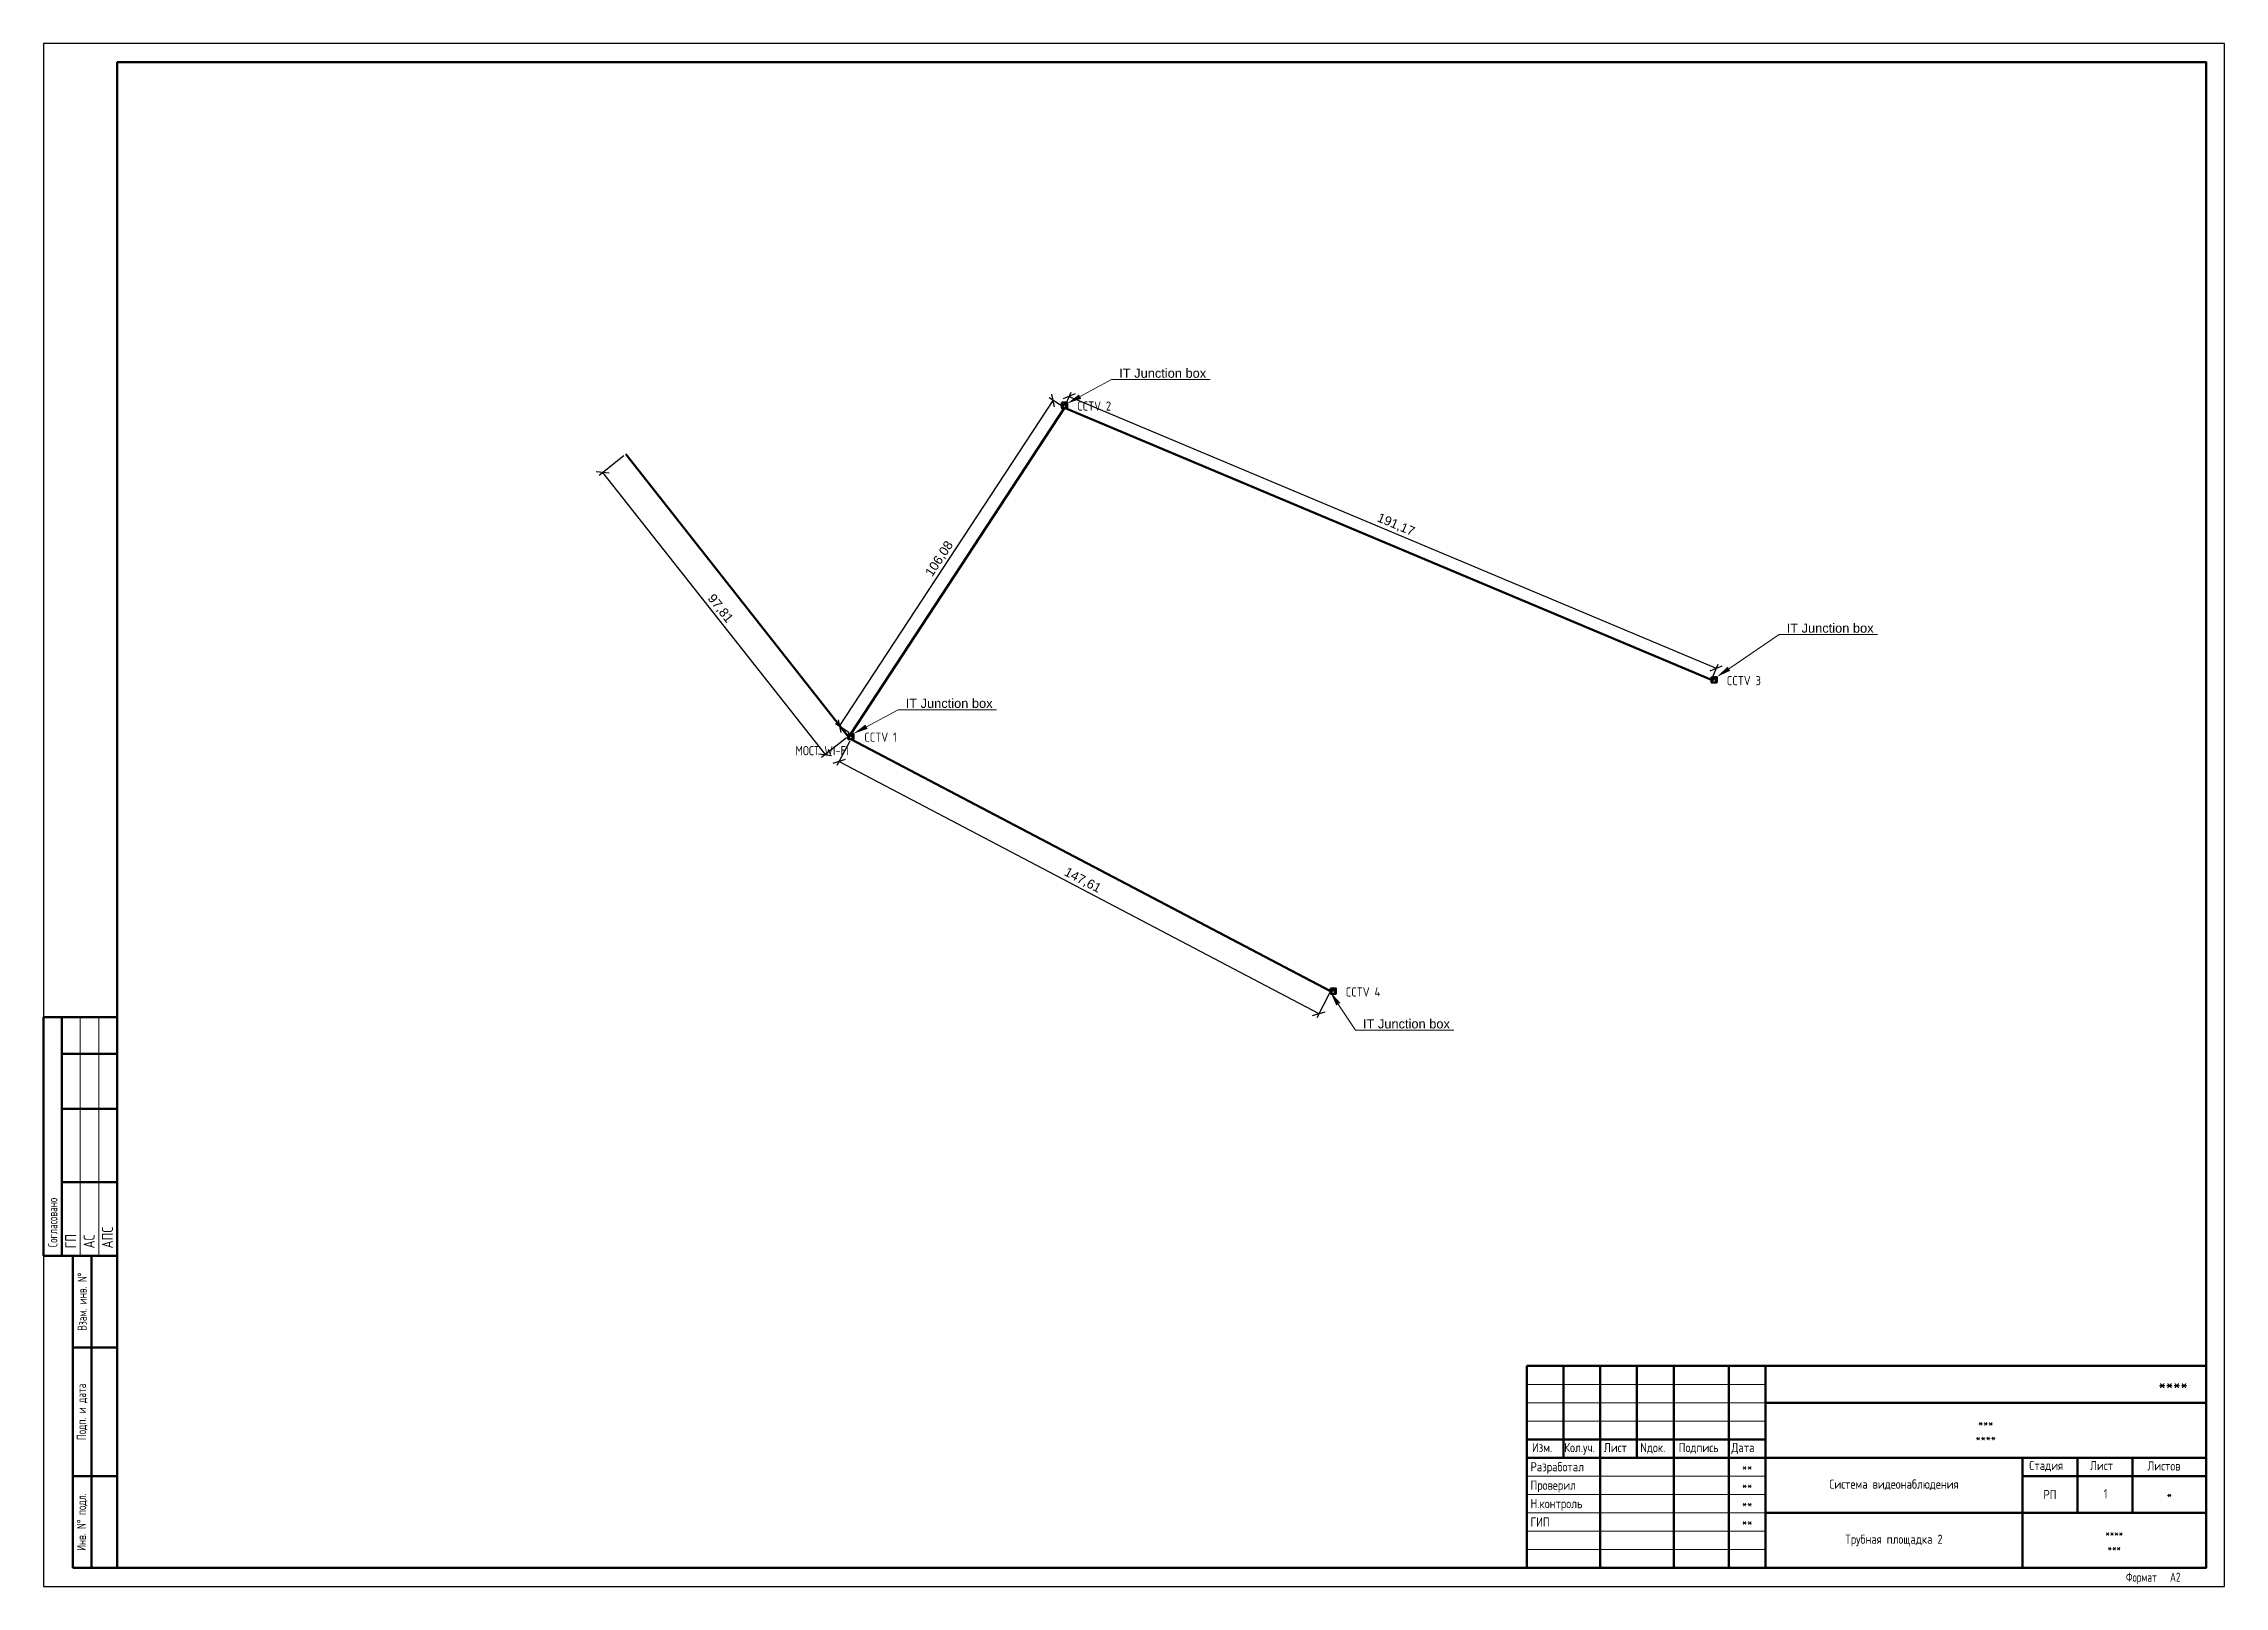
# Model space of a CAD drawing. Header units: millimetres. Extents: x 17643 to 21189, y -571 to 322.
# Drawn here: x 19857 to 20451, y -571 to -151 of the extents above; entities that cross this region are included whole.
import ezdxf
from ezdxf import colors
from ezdxf.entities.mleader import LeaderData, LeaderLine
from ezdxf.enums import TextEntityAlignment as Align
from ezdxf.lldxf.tags import DXFTag
from ezdxf.math import Vec2, Vec3

# ---------------------------------------------------------------- set-up
doc = ezdxf.new("R2010")
doc.units = ezdxf.units.MM
doc.linetypes.add('CONTI', pattern=[0])
for name, color, linetype in [('Text', 7, 'CONTI'), ('Text-Standart(R)', 7, 'Continuous'), ('TX_TEXT', 7, 'Continuous')]:
    doc.layers.add(name, color=color, linetype=linetype)
for name, color, linetype, lineweight in [('TX_RAMKA', 7, 'Continuous', 50), ('СВН_UTP', 6, 'Continuous', 40), ('СВН_ВОЛС', 10, 'fiber_optic', 50), ('Э_#Линии_ОСНОВНАЯ_050', 7, 'Continuous', 50), ('Э_#Линии_ТОНКАЯ_018', 7, 'Continuous', 18), ('Э_ТЕКСТ', 7, 'Continuous', 25)]:
    doc.layers.add(name, color=color, linetype=linetype, lineweight=lineweight)
doc.styles.add('RomanS', font='romans.shx')
doc.styles.add('simples.shx', font='simplex.shx', dxfattribs={"width": 0.8, "height": 2.5})
doc.styles.add('SIMPLEX', font='simplex.shx', dxfattribs={"width": 0.8})
doc.styles.add('simplex.shx', font='simplex.shx', dxfattribs={"width": 0.8})
doc.styles.get("Standard").update_dxf_attribs({"font": 'arial.ttf'})
doc.styles.add('ГОСТ 2.304', font='CS_Gost2304.shx')
doc.styles.add('Э_Romans', font='romans.shx', dxfattribs={"width": 0.7})
tags = doc.linetypes.add('fiber_optic', pattern='A,12.7,-5.08,["FIB OP",Standard,S=2.54,R=0,X=-3.54,Y=-1.27],-9.08', length=26.86).pattern_tags.tags
tags[6] = DXFTag(74, 10)
doc.dimstyles.new('Аннотативный', dxfattribs={"dimscale": 0, "dimtxt": 2.5, "dimasz": 2.5, "dimexe": 1.25, "dimexo": 0.625, "dimtad": 1, "dimtxsty": 'Standard', "dimblk": 'OBLIQUE', "dimcen": 2.5, "dimadec": 0, "dimazin": 0, "dimtfac": 1, "dimtmove": 0, "dimatfit": 3, "dimfxl": 1, "dimarcsym": 0})

msp = doc.modelspace()

# ---------------------------------------------------------------- texts
at = {"layer": 'TX_RAMKA', "lineweight": -3, "style": 'RomanS', "width": 0.8}
msp.add_text('Трубная площадка 2', height=2.5, dxfattribs=at).set_placement((20360.892, -557.816), align=Align.MIDDLE_CENTER)
at = {"layer": 'TX_TEXT', "style": 'simples.shx', "width": 0.8}
msp.add_text('1', height=2.5, dxfattribs=at).set_placement((20417.996, -546.714, 21.366))
at = {"layer": 'СВН_UTP', "lineweight": 25, "style": 'RomanS', "width": 0.8}
for s, p in [('CCTV 2', (20143.033, -249.318)), ('CCTV 3', (20320.009, -324.073)), ('CCTV 1', (20084.861, -339.472)), ('МОСТ WI-FI', (20068.897, -343.149)), ('CCTV 4', (20216.266, -408.83))]:
    msp.add_text(s, height=2.5, dxfattribs=at).set_placement(p, align=Align.MIDDLE_CENTER)

# ---------------------------------------------------------------- blocks, each defined once
blk = doc.blocks.new('Э_Штамп_ГОСТ Р 21.1101-2013 Форма 3')
at = {"layer": 'TX_RAMKA'}
for p, q in [((-185, 55), (-185, 0)), ((0, 55), (-185, 55)), ((-175, 55), (-175, 30)), ((-175, 55), (-175, 30)), ((-165, 55), (-165, 0)), ((-155, 30), (-155, 55)), ((-145, 0), (-145, 55)), ((-145, 55), (-145, 0)), ((-130, 0), (-130, 55)), ((-130, 55), (-130, 0)), ((-120, 55), (-120, 0)), ((-120, 55), (-120, 0)), ((0, 55), (0, 0)), ((-120, 45), (0, 45)), ((-185, 35), (-120, 35)), ((-185, 30), (0, 30)), ((-50, 0), (-50, 30)), ((-35, 15), (-35, 30)), ((-20, 15), (-20, 30)), ((-50, 25), (0, 25)), ((-120, 15), (0, 15)), ((0, 0), (-185, 0))]:
    blk.add_line(p, q, dxfattribs=at)
at = {"layer": 'TX_RAMKA', "lineweight": 9}
for p, q in [((-185, 50), (-120, 50)), ((-185, 45), (-120, 45)), ((-185, 40), (-120, 40)), ((-185, 25), (-120, 25)), ((-185, 20), (-120, 20)), ((-185, 15), (-120, 15)), ((-185, 10), (-120, 10)), ((-185, 5), (-120, 5))]:
    blk.add_line(p, q, dxfattribs=at)
at = {"layer": 'Text', "color": 0, "style": 'simplex.shx', "width": 0.68}
blk.add_text('***', height=2.5, dxfattribs=at).set_placement((-25, 5.5), align=Align.MIDDLE)
at = {"layer": 'Text-Standart(R)', "style": 'simplex.shx', "width": 0.78}
for s, p in [('****', (-60, 35.5)), ('***', (-60, 39.5))]:
    blk.add_text(s, height=2.5, dxfattribs=at).set_placement(p, align=Align.MIDDLE)
at = {"layer": 'Text-Standart(R)', "insert": (-85, 22.63), "char_height": 2.5, "width": 70, "attachment_point": 5, "style": 'simplex.shx'}
blk.add_mtext('Система видеонаблюдения', dxfattribs=at)
at = {"layer": 'TX_RAMKA', "lineweight": -3, "style": 'RomanS', "width": 0.8}
for p in [(-125, 27.5), (-125, 22.5), (-125, 17.5), (-125, 12.5)]:
    blk.add_text('**', height=2.5, dxfattribs=at).set_placement(p, align=Align.MIDDLE)
at = {"layer": 'TX_TEXT', "style": 'SIMPLEX', "width": 0.8}
blk.add_text('****', height=3.5, dxfattribs=at).set_placement((-5, 50), align=Align.MIDDLE_RIGHT)
at = {"layer": 'TX_TEXT', "style": 'simplex.shx', "width": 0.8}
for s, p in [('Изм.', (-183.59, 31.54)), ('Кол.уч.', (-174.82, 31.54)), ('Лист', (-164.02, 31.54)), ('Nдок.', (-154.1, 31.54)), ('Подпись', (-143.62, 31.54)), ('Дата', (-129.26, 31.54)), ('Разработал', (-184, 26.3)), ('Проверил', (-184, 21.29)), ('Стадия', (-48.15, 26.66)), ('Лист', (-31.6, 26.63)), ('Листов', (-15.99, 26.54)), ('Н.контроль', (-184, 16.28)), ('ГИП', (-184, 11.28))]:
    blk.add_text(s, height=2.5, dxfattribs=at).set_placement(p)
at = {"layer": 'TX_TEXT', "style": 'simplex.shx'}
for s, width, p in [('РП', 0.8, (-42.5, 20)), ('*', 0.8, (-10, 20)), ('****', 0.68, (-25, 9.5))]:
    blk.add_text(s, height=2.5, dxfattribs=dict(at, width=width)).set_placement(p, align=Align.MIDDLE)
blk = doc.blocks.new('Э_Штамп_ГОСТ Р 21.1101-2013 Штамп боковой')
at = {"layer": 'Э_#Линии_ОСНОВНАЯ_050'}
for p, q in [((-12, 85), (0, 85)), ((-12, 85), (-12, 0)), ((-7, 85), (-7, 0)), ((0, 85), (0, 0)), ((-12, 60), (0, 60)), ((-12, 25), (0, 25)), ((-12, 0), (0, 0))]:
    blk.add_line(p, q, dxfattribs=at)
at = {"layer": 'Э_ТЕКСТ', "char_height": 2.5, "attachment_point": 5, "rotation": 90, "style": 'Э_Romans'}
for s, insert, width in [('Взам. инв. N%%D', (-9.5, 72.5), 25), ('Подп. и дата', (-9.5, 42.5), 35), ('Инв. N%%D подл.', (-9.5, 12.5), 25)]:
    blk.add_mtext(s, dxfattribs=dict(at, insert=insert, width=width))
blk = doc.blocks.new('Э_Штамп_ГОСТ Р 21.1101-2013 Штамп согласовано')
at = {"layer": 'Э_#Линии_ОСНОВНАЯ_050'}
for p, q in [((-20, 65), (0, 65)), ((-20, 65), (-20, 0)), ((-15, 65), (-15, 0)), ((0, 65), (0, 0)), ((-15, 55), (0, 55)), ((-15, 40), (0, 40)), ((-15, 20), (0, 20)), ((-20, 0), (0, 0))]:
    blk.add_line(p, q, dxfattribs=at)
at = {"layer": 'Э_#Линии_ТОНКАЯ_018'}
for p, q in [((-10, 65), (-10, 0)), ((-5, 65), (-5, 0))]:
    blk.add_line(p, q, dxfattribs=at)
at = {"layer": 'Э_ТЕКСТ', "insert": (-17.5, 0), "char_height": 2.5, "width": 65, "attachment_point": 4, "rotation": 90, "style": 'Э_Romans'}
blk.add_mtext('  Согласовано', dxfattribs=at)
blk = doc.blocks.new('*U13')
at = {"layer": 'Э_#Линии_ОСНОВНАЯ_050', "lineweight": 50}
blk.add_lwpolyline([(-574, 415), (-574, 5), (-5, 5), (-5, 415)], close=True, dxfattribs=at)
at = {"layer": 'Э_#Линии_ТОНКАЯ_018', "lineweight": 25}
blk.add_lwpolyline([(-594, 420), (-594, 0), (0, 0), (0, 420)], close=True, dxfattribs=at)
for name, p in [('Э_Штамп_ГОСТ Р 21.1101-2013 Штамп согласовано', (-574, 90)), ('Э_Штамп_ГОСТ Р 21.1101-2013 Штамп боковой', (-574, 5))]:
    blk.add_blockref(name, p)
at = {"linetype": 'Continuous', "lineweight": 25, "style": 'ГОСТ 2.304'}
for s, p in [('ГП', (-585.12, 92)), ('АС', (-580.12, 92)), ('АПС', (-575.12, 92))]:
    blk.add_text(s, height=3, rotation=90, dxfattribs=at).set_placement(p)
at = {"style": 'Э_Romans', "width": 0.7}
blk.add_text('Формат ', height=2.5, dxfattribs=at).set_placement((-26.82, 2.5), align=Align.MIDDLE_LEFT)
blk.add_attdef('ФОРМАТ', text='', height=2.5, dxfattribs=at).set_placement((-14.82, 2.5), align=Align.MIDDLE_LEFT)
blk = doc.blocks.new('A$Cde4dd363')
h = blk.add_hatch(color=0)
h.dxf.hatch_style = 1
h.paths.add_polyline_path([(0, 0), (0.73, 1.45), (0, 1.45)])
h.paths.add_polyline_path([(1.45, 1.45), (0.73, 1.45), (1.45, 0)])
at = {"color": 0}
for p, q in [((0, 0), (0.73, 1.45)), ((0.73, 1.45), (1.45, 0))]:
    blk.add_line(p, q, dxfattribs=at)
blk.add_lwpolyline([(0, 1.45), (1.45, 1.45), (1.45, 0), (0, 0)], close=True, dxfattribs=at)
blk = doc.blocks.new('_Oblique')
at = {"color": 0, "linetype": 'ByBlock', "lineweight": -2}
blk.add_line((-0.5, -0.5), (0.5, 0.5), dxfattribs=at)
blk = doc.blocks.new('*D47')
at = {"color": 0, "lineweight": -2, "transparency": 16777216}
for p, q in [((20014.97, -262.85), (20008.18, -268.21)), ((20009.16, -267.43), (20069.74, -344.22)), ((20075.55, -339.64), (20068.76, -344.99))]:
    blk.add_line(p, q, dxfattribs=at)
at = {"color": 0, "lineweight": -2, "transparency": 16777216, "xscale": 2.5, "yscale": 2.5, "zscale": 2.5}
for p, rotation in [((20009.16, -267.43), 128.2701696209235), ((20069.74, -344.22), 308.2701696209235)]:
    blk.add_blockref('_Oblique', p, dxfattribs=dict(at, rotation=rotation))
at = {"color": 0, "transparency": 16777216, "insert": (20041.12, -304.51), "char_height": 2.5, "attachment_point": 5, "rotation": 308.27017}
blk.add_mtext('97,81', dxfattribs=at)
blk = doc.blocks.new('*D48')
at = {"color": 0, "lineweight": -2, "transparency": 16777216}
for p, q in [((20073.66, -336.49), (20131.84, -247.79)), ((20134.41, -249.48), (20130.79, -247.1)), ((20076.24, -338.18), (20072.62, -335.81))]:
    blk.add_line(p, q, dxfattribs=at)
at = {"color": 0, "lineweight": -2, "transparency": 16777216, "xscale": 2.5, "yscale": 2.5, "zscale": 2.5}
for p, rotation in [((20131.84, -247.79), 56.74280314315483), ((20073.66, -336.49), 236.7428031431548)]:
    blk.add_blockref('_Oblique', p, dxfattribs=dict(at, rotation=rotation))
at = {"color": 0, "transparency": 16777216, "insert": (20100.97, -290.97), "char_height": 2.5, "attachment_point": 5, "rotation": 56.7428}
blk.add_mtext('106,08', dxfattribs=at)
blk = doc.blocks.new('*D49')
at = {"color": 0, "lineweight": -2, "transparency": 16777216}
for p, q in [((20135.18, -249.24), (20136.74, -245.54)), ((20136.25, -246.69), (20312.5, -320.72)), ((20311.43, -323.27), (20312.99, -319.57))]:
    blk.add_line(p, q, dxfattribs=at)
at = {"color": 0, "lineweight": -2, "transparency": 16777216, "xscale": 2.5, "yscale": 2.5, "zscale": 2.5}
for p, rotation in [((20136.25, -246.69), 157.2161468182698), ((20312.5, -320.72), 337.2161468182699)]:
    blk.add_blockref('_Oblique', p, dxfattribs=dict(at, rotation=rotation))
at = {"color": 0, "transparency": 16777216, "insert": (20225.2, -281.74), "char_height": 2.5, "attachment_point": 5, "rotation": 337.21615}
blk.add_mtext('191,17', dxfattribs=at)
blk = doc.blocks.new('*D50')
at = {"color": 0, "lineweight": -2, "transparency": 16777216}
for p, q in [((20076.47, -340.53), (20072.97, -347.2)), ((20073.55, -346.1), (20204.23, -414.73)), ((20207.15, -409.16), (20203.65, -415.84))]:
    blk.add_line(p, q, dxfattribs=at)
at = {"color": 0, "lineweight": -2, "transparency": 16777216, "xscale": 2.5, "yscale": 2.5, "zscale": 2.5}
for p, rotation in [((20073.55, -346.1), 152.2914428521184), ((20204.23, -414.73), 332.2914428521184)]:
    blk.add_blockref('_Oblique', p, dxfattribs=dict(at, rotation=rotation))
at = {"color": 0, "transparency": 16777216, "insert": (20139.88, -378.53), "char_height": 2.5, "attachment_point": 5, "rotation": 332.29144}
blk.add_mtext('147,61', dxfattribs=at)

# ---------------------------------------------------------------- dimensions: what is measured, and where the dimension line sits
for p1, p2, distance, picture, middle in [((20076.763, -338.524), (20134.936, -249.82), 3.708, '*D48', (20100.971, -290.972)), ((20134.936, -249.82), (20311.187, -323.851), 3.397, '*D49', (20225.201, -281.742)), ((20015.46046, -262.4626), (20076.03801, -339.24924), -8.02153, '*D47', (20041.12175, -304.50658)), ((20076.763, -339.974), (20207.444, -408.608), -6.915, '*D50', (20139.877, -378.53))]:
    dim = msp.add_aligned_dim(p1=p1, p2=p2, distance=distance, dimstyle='Аннотативный')
    dim.commit()
    dim.dimension.update_dxf_attribs({"geometry": picture, "text_midpoint": middle})

# ---------------------------------------------------------------- linework, layer by layer
at = {"layer": 'СВН_ВОЛС'}
for p, q in [((20076.763, -338.524), (20134.936, -249.82)), ((20311.187, -323.851), (20134.936, -249.82)), ((20076.038, -339.249), (20015.46, -262.463)), ((20207.444, -408.608), (20076.763, -339.974))]:
    msp.add_line(p, q, dxfattribs=at)

# ---------------------------------------------------------------- block references
msp.add_blockref('*U13', (20450.892, -570.661)).add_auto_attribs({'ФОРМАТ': 'А2'})
msp.add_blockref('Э_Штамп_ГОСТ Р 21.1101-2013 Форма 3', (20445.892, -565.661))
for p in [(20134.211, -249.82), (20311.187, -324.576), (20076.038, -339.974), (20207.444, -409.333)]:
    msp.add_blockref('A$Cde4dd363', p, dxfattribs=at)

msp.set_redraw_order([(e.dxf.handle, doc.entitydb.next_handle()) for e in msp.query("TEXT MTEXT ATTDEF DIMENSION ARC_DIMENSION")])  # texts and dimensions are drawn at this point

# ---------------------------------------------------------------- leaders
at = {"layer": 'СВН_ВОЛС', "linetype": 'fiber_optic'}
ml = msp.add_multileader_mtext('Standard', dxfattribs=at)
ml.set_content('IT Junction box', color=256)
ml.set_leader_properties(lineweight=5)
ml.build(insert=Vec2(0, 0))
ml.multileader.update_dxf_attribs({"text_left_attachment_type": 6, "text_right_attachment_type": 6})
ctx = ml.context
ctx.base_point, ctx.char_height, ctx.plane_origin = Vec3(20147.874, -242.128), 2.5, Vec3(20142.613, -235.025)
ctx.left_attachment, ctx.right_attachment = 6, 6
notes = []
notes.append((ctx, [(1, (1, 1, 0), (20147.804, -242.128), (1, 0), 0.0702, [(0, [(20135.666, -248.644)], 0, [])])]))
ctx.mtext.insert, ctx.mtext.flow_direction = Vec3(20149.874, -239.128), 5
ml = msp.add_multileader_mtext('Standard', dxfattribs=at)
ml.set_content('IT Junction box', color=256)
ml.set_leader_properties(lineweight=5)
ml.build(insert=Vec2(0, 0))
ml.multileader.update_dxf_attribs({"text_left_attachment_type": 6, "text_right_attachment_type": 6})
ctx = ml.context
ctx.base_point, ctx.char_height, ctx.plane_origin = Vec3(20329.665, -311.533), 2.5, Vec3(20319.565, -309.469)
ctx.left_attachment, ctx.right_attachment = 6, 6
notes.append((ctx, [(1, (1, 1, 0), (20329.595, -311.533), (1, 0), 0.0702, [(0, [(20312.617, -323.088)], 0, [])])]))
ctx.mtext.insert, ctx.mtext.flow_direction = Vec3(20331.665, -308.533), 5
ml = msp.add_multileader_mtext('Standard', dxfattribs=at)
ml.set_content('IT Junction box', color=256)
ml.set_leader_properties(lineweight=5)
ml.build(insert=Vec2(0, 0))
ml.multileader.update_dxf_attribs({"text_left_attachment_type": 6, "text_right_attachment_type": 6})
ctx = ml.context
ctx.base_point, ctx.char_height, ctx.plane_origin = Vec3(20089.697, -332.008, -79.972), 2.5, Vec3(20084.436, -324.905, -79.972)
ctx.left_attachment, ctx.right_attachment = 6, 6
notes.append((ctx, [(1, (1, 1, 0), (20089.626, -332.008, -79.972), (1, 0), 0.0702, [(0, [(20077.489, -338.524, -79.972)], 0, [])])]))
ctx.mtext.insert, ctx.mtext.flow_direction = Vec3(20091.697, -329.008, -79.972), 5
ml = msp.add_multileader_mtext('Standard', dxfattribs=at)
ml.set_content('IT Junction box', color=256)
ml.set_leader_properties(lineweight=5)
ml.build(insert=Vec2(0, 0))
ml.multileader.update_dxf_attribs({"text_left_attachment_type": 6, "text_right_attachment_type": 6})
ctx = ml.context
ctx.base_point, ctx.char_height, ctx.plane_origin = Vec3(20214.257, -419.263, -79.972), 2.5, Vec3(20207.353, -408.801, -79.972)
ctx.left_attachment, ctx.right_attachment = 6, 6
notes.append((ctx, [(1, (1, 1, 0), (20214.187, -419.263, -79.972), (1, 0), 0.0702, [(0, [(20207.353, -408.801, -79.972)], 0, [])])]))
ctx.mtext.insert, ctx.mtext.flow_direction = Vec3(20216.257, -416.263, -79.972), 5
for ctx, leaders in notes:
    for number, flags, end, landing, length, lines in leaders:
        leader = LeaderData()
        leader.index, (leader.has_last_leader_line, leader.has_dogleg_vector, leader.attachment_direction) = number, flags
        leader.last_leader_point, leader.dogleg_vector, leader.dogleg_length = Vec3(end), Vec3(landing), length
        for number, points, colour, breaks in lines:
            line = LeaderLine()
            line.index, line.vertices, line.color, line.breaks = number, Vec3.list(points), colors.encode_raw_color(colour), breaks
            leader.lines.append(line)
        ctx.leaders.append(leader)

doc.saveas('drawing.dxf')
